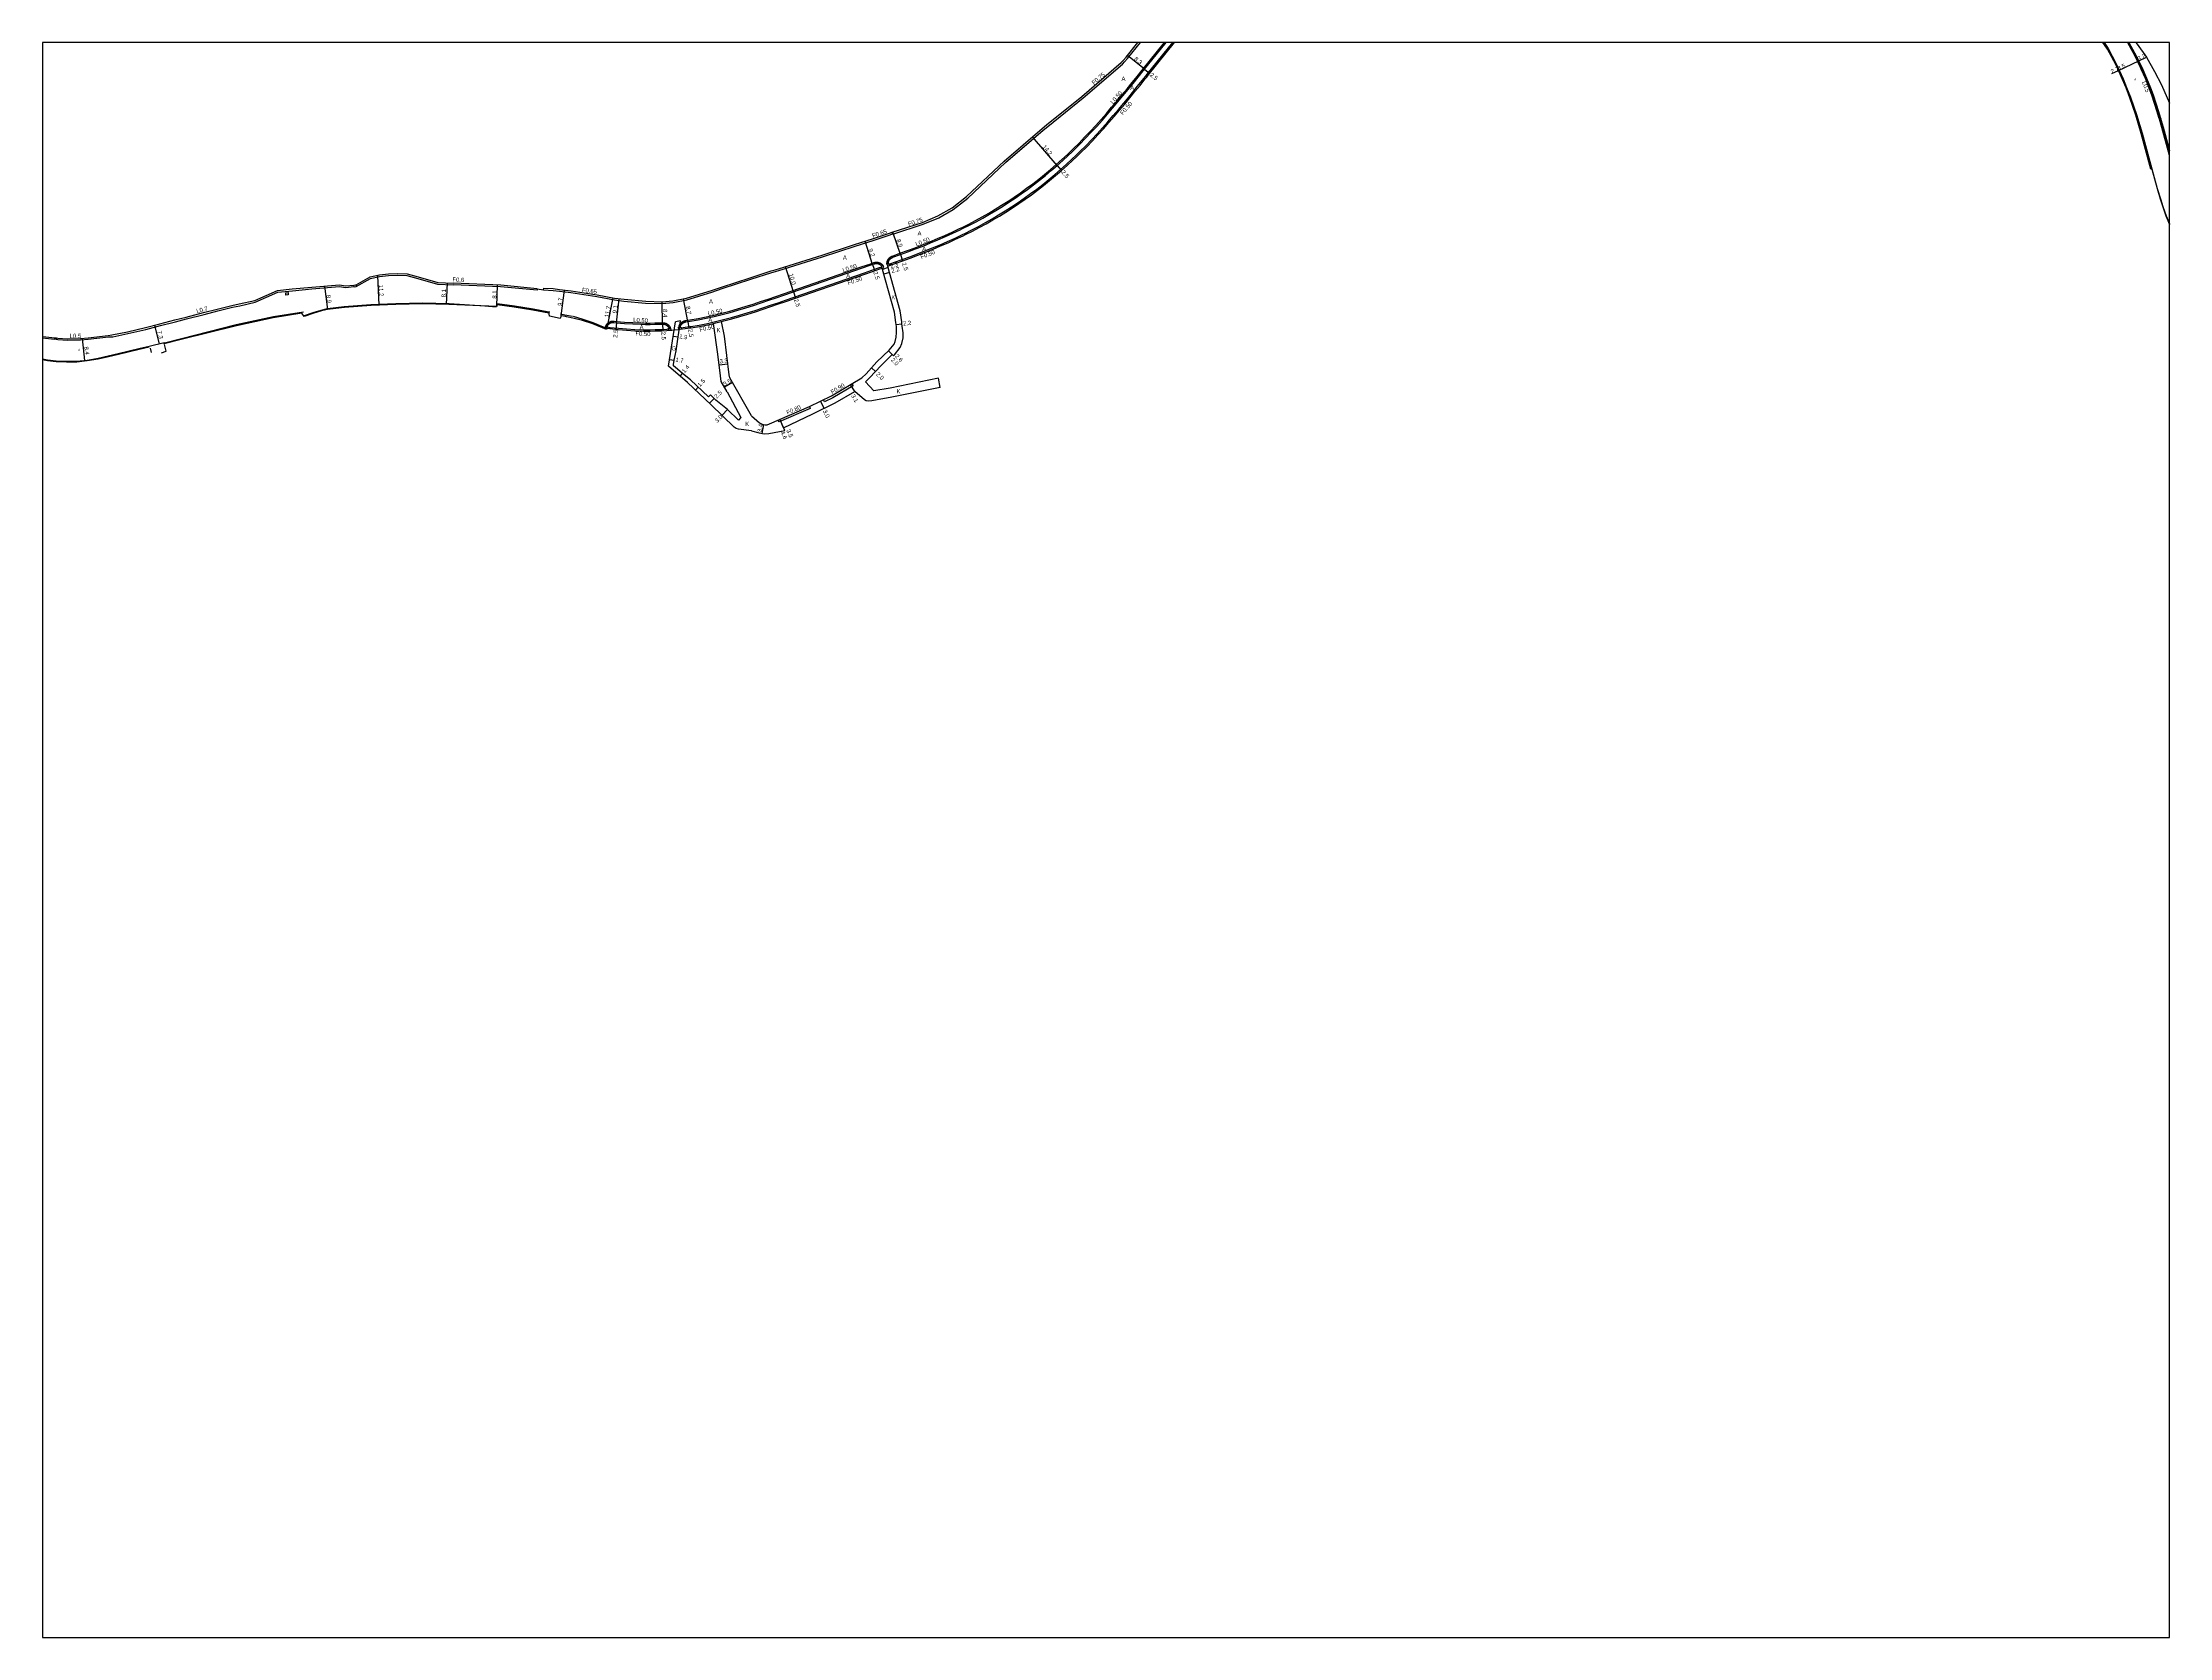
# Model space of a CAD drawing. Header units: metres. Extents: x -4000 to 0, y -102000 to -99000.
# Drawn here: x -2400 to -1600, y -99600 to -99000 of the extents above; entities that cross this region are included whole.
import ezdxf

# ---------------------------------------------------------------- set-up
doc = ezdxf.new("R2010")
doc.units = ezdxf.units.M
doc.header["$LTSCALE"] = 2.5
for name, color, linetype in [('側溝・桝', 7, 'Continuous'), ('図郭', 7, 'Continuous'), ('幅員', 7, 'Continuous'), ('歩道・分離帯・安全施設', 7, 'Continuous'), ('舗装', 7, 'Continuous'), ('道路', 7, 'Continuous')]:
    doc.layers.add(name, color=color, linetype=linetype)
doc.styles.get("Standard").update_dxf_attribs({"font": ''})
doc.styles.add('YOKO_DECO', font='')
doc.styles.get('Standard').set_extended_font_data('@MS PGothic')
doc.styles.get('YOKO_DECO').set_extended_font_data('MS PGothic')

msp = doc.modelspace()

# ---------------------------------------------------------------- linework, layer by layer
at = {"layer": '側溝・桝', "linetype": 'Continuous'}
for points in [[(-2082.39, -99083.39), (-2082.39, -99083.2), (-2082.39, -99083.15), (-2082.39, -99083.1), (-2082.39, -99083.05), (-2082.38, -99082.99), (-2082.38, -99082.94), (-2082.38, -99082.89), (-2082.37, -99082.84), (-2082.36, -99082.79), (-2082.36, -99082.73), (-2082.35, -99082.68), (-2082.34, -99082.63), (-2082.33, -99082.58), (-2082.32, -99082.53), (-2082.31, -99082.48), (-2082.29, -99082.43), (-2082.28, -99082.38), (-2082.27, -99082.33), (-2082.25, -99082.28), (-2082.24, -99082.23), (-2082.22, -99082.18), (-2082.2, -99082.13), (-2082.18, -99082.08), (-2082.16, -99082.03), (-2082.14, -99081.98), (-2082.12, -99081.93), (-2082.1, -99081.89), (-2082.08, -99081.84), (-2082.05, -99081.79), (-2082.03, -99081.75), (-2082, -99081.7), (-2081.98, -99081.65), (-2081.95, -99081.61), (-2081.92, -99081.57), (-2081.89, -99081.52), (-2081.86, -99081.48), (-2081.83, -99081.44), (-2081.8, -99081.39), (-2081.77, -99081.35), (-2081.74, -99081.31), (-2081.71, -99081.27), (-2081.67, -99081.23), (-2081.64, -99081.19), (-2081.6, -99081.15), (-2081.57, -99081.11), (-2081.53, -99081.07), (-2081.49, -99081.04), (-2081.46, -99081), (-2081.42, -99080.97), (-2081.38, -99080.93), (-2081.34, -99080.9), (-2081.3, -99080.86), (-2081.26, -99080.83), (-2081.22, -99080.8), (-2081.18, -99080.77), (-2081.13, -99080.73), (-2081.09, -99080.7), (-2081.05, -99080.68), (-2081, -99080.65), (-2080.96, -99080.62), (-2080.91, -99080.59), (-2080.87, -99080.57), (-2080.82, -99080.54), (-2080.78, -99080.52), (-2080.73, -99080.49), (-2080.68, -99080.47), (-2080.64, -99080.45), (-2080.59, -99080.43), (-2080.54, -99080.4), (-2080.49, -99080.39), (-2080.44, -99080.37), (-2080.4, -99080.35), (-2080.34, -99080.33), (-2077.5, -99079.3), (-2074.67, -99078.26), (-2071.84, -99077.18), (-2069.01, -99076.08), (-2066.2, -99074.95), (-2063.39, -99073.77), (-2060.6, -99072.56), (-2057.82, -99071.3), (-2055.06, -99069.99), (-2054.15, -99069.55), (-2051.61, -99068.27), (-2049.09, -99066.95), (-2046.59, -99065.58), (-2044.12, -99064.17), (-2041.68, -99062.72), (-2039.26, -99061.22), (-2036.86, -99059.68), (-2034.5, -99058.11), (-2032.16, -99056.49), (-2029.85, -99054.83), (-2027.57, -99053.12), (-2025.32, -99051.38), (-2023.1, -99049.61), (-2020.91, -99047.79), (-2018.75, -99045.93), (-2016.63, -99044.04), (-2014.54, -99042.11), (-2013.05, -99040.7), (-2012.32, -99039.99), (-2010.15, -99037.84), (-2008.03, -99035.65), (-2005.94, -99033.44), (-2003.88, -99031.2), (-2001.86, -99028.94), (-1999.86, -99026.65), (-1997.89, -99024.36), (-1995.94, -99022.04), (-1994.01, -99019.72), (-1992.1, -99017.39), (-1990.2, -99015.06), (-1988.31, -99012.72), (-1986.42, -99010.39), (-1978.03, -99000)], [(-2160.65, -99107.1), (-2160.6, -99106.91), (-2160.59, -99106.86), (-2160.58, -99106.81), (-2160.57, -99106.76), (-2160.55, -99106.71), (-2160.54, -99106.66), (-2160.52, -99106.61), (-2160.51, -99106.56), (-2160.49, -99106.51), (-2160.47, -99106.46), (-2160.45, -99106.41), (-2160.43, -99106.36), (-2160.41, -99106.31), (-2160.39, -99106.27), (-2160.36, -99106.22), (-2160.34, -99106.17), (-2160.32, -99106.13), (-2160.29, -99106.08), (-2160.27, -99106.04), (-2160.24, -99105.99), (-2160.21, -99105.95), (-2160.18, -99105.9), (-2160.15, -99105.86), (-2160.12, -99105.81), (-2160.09, -99105.77), (-2160.06, -99105.73), (-2160.03, -99105.69), (-2160, -99105.65), (-2159.96, -99105.61), (-2159.93, -99105.57), (-2159.9, -99105.53), (-2159.86, -99105.49), (-2159.82, -99105.45), (-2159.79, -99105.42), (-2159.75, -99105.38), (-2159.71, -99105.34), (-2159.67, -99105.31), (-2159.63, -99105.27), (-2159.59, -99105.24), (-2159.55, -99105.21), (-2159.51, -99105.17), (-2159.47, -99105.14), (-2159.43, -99105.11), (-2159.39, -99105.08), (-2159.34, -99105.05), (-2159.3, -99105.02), (-2159.25, -99104.99), (-2159.21, -99104.97), (-2159.16, -99104.94), (-2159.12, -99104.91), (-2159.07, -99104.89), (-2159.03, -99104.87), (-2158.98, -99104.84), (-2158.93, -99104.82), (-2158.88, -99104.8), (-2158.84, -99104.78), (-2158.79, -99104.76), (-2158.74, -99104.74), (-2158.69, -99104.72), (-2158.64, -99104.7), (-2158.59, -99104.69), (-2158.54, -99104.67), (-2158.49, -99104.66), (-2158.44, -99104.64), (-2158.39, -99104.63), (-2158.34, -99104.62), (-2158.29, -99104.61), (-2158.24, -99104.6), (-2158.18, -99104.59), (-2158.13, -99104.58), (-2158.09, -99104.57), (-2156.49, -99104.34), (-2153.45, -99103.83), (-2150.43, -99103.23), (-2147.43, -99102.56), (-2144.46, -99101.83), (-2141.5, -99101.04), (-2138.57, -99100.19), (-2135.66, -99099.31), (-2132.77, -99098.39), (-2129.9, -99097.45), (-2127.04, -99096.49), (-2124.19, -99095.51), (-2121.35, -99094.54), (-2091.7, -99084.3), (-2088.87, -99083.32), (-2087.32, -99082.78), (-2087.31, -99082.78), (-2087.26, -99082.76), (-2087.21, -99082.75), (-2087.16, -99082.73), (-2087.11, -99082.72), (-2087.06, -99082.71), (-2087.01, -99082.69), (-2086.96, -99082.68), (-2086.91, -99082.67), (-2086.85, -99082.66), (-2086.8, -99082.66), (-2086.75, -99082.65), (-2086.7, -99082.64), (-2086.65, -99082.63), (-2086.6, -99082.63), (-2086.54, -99082.63), (-2086.49, -99082.62), (-2086.44, -99082.62), (-2086.39, -99082.62), (-2086.33, -99082.62), (-2086.28, -99082.62), (-2086.23, -99082.62), (-2086.18, -99082.62), (-2086.12, -99082.63), (-2086.07, -99082.63), (-2086.02, -99082.64), (-2085.97, -99082.64), (-2085.92, -99082.65), (-2085.86, -99082.66), (-2085.81, -99082.67), (-2085.76, -99082.68), (-2085.71, -99082.69), (-2085.66, -99082.7), (-2085.61, -99082.71), (-2085.56, -99082.72), (-2085.51, -99082.74), (-2085.46, -99082.75), (-2085.41, -99082.77), (-2085.36, -99082.78), (-2085.31, -99082.8), (-2085.26, -99082.82), (-2085.21, -99082.84), (-2085.16, -99082.86), (-2085.11, -99082.88), (-2085.07, -99082.9), (-2085.02, -99082.93), (-2084.97, -99082.95), (-2084.93, -99082.97), (-2084.88, -99083), (-2084.83, -99083.02), (-2084.79, -99083.05), (-2084.75, -99083.08), (-2084.7, -99083.11), (-2084.66, -99083.14), (-2084.61, -99083.17), (-2084.57, -99083.2), (-2084.53, -99083.23), (-2084.49, -99083.26), (-2084.45, -99083.29), (-2084.41, -99083.33), (-2084.37, -99083.36), (-2084.33, -99083.39), (-2084.29, -99083.43), (-2084.25, -99083.47), (-2084.21, -99083.5), (-2084.18, -99083.54), (-2084.14, -99083.58), (-2084.11, -99083.62), (-2084.07, -99083.66), (-2084.04, -99083.7), (-2084, -99083.74), (-2083.87, -99083.91)], [(-2187.83, -99107.45), (-2188.32, -99107.38), (-2188.32, -99107.35), (-2188.31, -99107.3), (-2188.3, -99107.24), (-2188.29, -99107.19), (-2188.28, -99107.14), (-2188.27, -99107.09), (-2188.26, -99107.04), (-2188.24, -99106.99), (-2188.23, -99106.94), (-2188.21, -99106.89), (-2188.2, -99106.84), (-2188.18, -99106.79), (-2188.16, -99106.74), (-2188.15, -99106.69), (-2188.13, -99106.64), (-2188.11, -99106.59), (-2188.09, -99106.55), (-2188.06, -99106.5), (-2188.04, -99106.45), (-2188.02, -99106.4), (-2187.99, -99106.36), (-2187.97, -99106.31), (-2187.94, -99106.27), (-2187.92, -99106.22), (-2187.89, -99106.18), (-2187.86, -99106.13), (-2187.83, -99106.09), (-2187.8, -99106.05), (-2187.77, -99106), (-2187.74, -99105.96), (-2187.71, -99105.92), (-2187.68, -99105.88), (-2187.64, -99105.84), (-2187.61, -99105.8), (-2187.57, -99105.76), (-2187.54, -99105.72), (-2187.5, -99105.68), (-2187.46, -99105.64), (-2187.43, -99105.61), (-2187.39, -99105.57), (-2187.35, -99105.54), (-2187.31, -99105.5), (-2187.27, -99105.47), (-2187.23, -99105.44), (-2187.19, -99105.4), (-2187.15, -99105.37), (-2187.11, -99105.34), (-2187.06, -99105.31), (-2187.02, -99105.28), (-2186.98, -99105.25), (-2186.93, -99105.22), (-2186.89, -99105.2), (-2186.84, -99105.17), (-2186.8, -99105.14), (-2186.75, -99105.12), (-2186.7, -99105.09), (-2186.66, -99105.07), (-2186.61, -99105.05), (-2186.56, -99105.03), (-2186.51, -99105.01), (-2186.47, -99104.99), (-2186.42, -99104.97), (-2186.37, -99104.95), (-2186.32, -99104.93), (-2186.27, -99104.91), (-2186.22, -99104.9), (-2186.17, -99104.88), (-2186.12, -99104.87), (-2186.07, -99104.86), (-2186.02, -99104.85), (-2185.97, -99104.83), (-2185.91, -99104.82), (-2185.86, -99104.81), (-2185.81, -99104.81), (-2185.76, -99104.8), (-2185.71, -99104.79), (-2185.66, -99104.79), (-2185.6, -99104.78), (-2185.55, -99104.78), (-2185.5, -99104.77), (-2185.45, -99104.77), (-2185.39, -99104.77), (-2185.34, -99104.77), (-2185.29, -99104.77), (-2185.24, -99104.77), (-2185.19, -99104.77), (-2185.13, -99104.78), (-2185.08, -99104.78), (-2185.03, -99104.79), (-2184.11, -99104.89), (-2181.05, -99105.17), (-2177.98, -99105.37), (-2174.9, -99105.5), (-2173.25, -99105.53), (-2171.45, -99105.53), (-2169.66, -99105.5), (-2167.86, -99105.44), (-2166.84, -99105.4), (-2166.81, -99105.4), (-2166.76, -99105.39), (-2166.71, -99105.39), (-2166.65, -99105.39), (-2166.6, -99105.4), (-2166.55, -99105.4), (-2166.5, -99105.4), (-2166.44, -99105.4), (-2166.39, -99105.41), (-2166.34, -99105.41), (-2166.29, -99105.42), (-2166.24, -99105.43), (-2166.19, -99105.44), (-2166.13, -99105.45), (-2166.08, -99105.46), (-2166.03, -99105.47), (-2165.98, -99105.48), (-2165.93, -99105.49), (-2165.88, -99105.51), (-2165.83, -99105.52), (-2165.78, -99105.54), (-2165.73, -99105.55), (-2165.68, -99105.57), (-2165.63, -99105.59), (-2165.58, -99105.61), (-2165.53, -99105.63), (-2165.48, -99105.65), (-2165.44, -99105.67), (-2165.39, -99105.69), (-2165.34, -99105.71), (-2165.3, -99105.74), (-2165.25, -99105.76), (-2165.2, -99105.79), (-2165.16, -99105.82), (-2165.11, -99105.84), (-2165.07, -99105.87), (-2165.03, -99105.9), (-2164.98, -99105.93), (-2164.94, -99105.96), (-2164.9, -99105.99), (-2164.86, -99106.02), (-2164.82, -99106.05), (-2164.77, -99106.09), (-2164.73, -99106.12), (-2164.7, -99106.16), (-2164.66, -99106.19), (-2164.62, -99106.23), (-2164.58, -99106.26), (-2164.54, -99106.3), (-2164.51, -99106.34), (-2164.47, -99106.38), (-2164.44, -99106.42), (-2164.4, -99106.45), (-2164.37, -99106.5), (-2164.34, -99106.54), (-2164.31, -99106.58), (-2164.27, -99106.62), (-2164.24, -99106.66), (-2164.21, -99106.7), (-2164.18, -99106.75), (-2164.16, -99106.79), (-2164.13, -99106.84), (-2164.1, -99106.88), (-2164.08, -99106.93), (-2164.05, -99106.97), (-2164.03, -99107.02), (-2164, -99107.07), (-2163.98, -99107.11), (-2163.96, -99107.16), (-2163.94, -99107.21), (-2163.85, -99107.41)]]:
    msp.add_lwpolyline(points, dxfattribs=at)
at = {"layer": '側溝・桝'}
for points in [[(-2081.54, -99083.41), (-2079.5, -99082.68), (-2076.65, -99081.65), (-2073.79, -99080.6), (-2070.94, -99079.52), (-2068.09, -99078.41), (-2065.25, -99077.26), (-2062.41, -99076.07), (-2059.59, -99074.85), (-2056.77, -99073.57), (-2053.97, -99072.24), (-2053.05, -99071.79), (-2050.47, -99070.49), (-2047.91, -99069.15), (-2045.38, -99067.76), (-2042.87, -99066.33), (-2040.38, -99064.86), (-2037.93, -99063.34), (-2035.5, -99061.78), (-2033.09, -99060.17), (-2030.72, -99058.53), (-2028.37, -99056.84), (-2026.06, -99055.12), (-2023.77, -99053.35), (-2021.52, -99051.54), (-2019.3, -99049.7), (-2017.11, -99047.81), (-2014.95, -99045.89), (-2012.83, -99043.93), (-2011.32, -99042.5), (-2009.81, -99041.03), (-2007.63, -99038.83), (-2005.49, -99036.61), (-2003.38, -99034.36), (-2001.32, -99032.09), (-1999.28, -99029.8), (-1997.28, -99027.49), (-1995.3, -99025.17), (-1993.35, -99022.84), (-1991.42, -99020.51), (-1989.5, -99018.17), (-1987.6, -99015.82), (-1985.74, -99013.53), (-1985.05, -99012.67), (-1984.48, -99011.96), (-1974.82, -99000)], [(-2080.24, -99072.11), (-2068.78, -99068.35), (-2062.89, -99065.92), (-2057.46, -99062.81), (-2051.92, -99058.55), (-2037.85, -99045.19), (-2023.58, -99032.98), (-2021.85, -99031.57), (-2008.62, -99020.84), (-1993.79, -99008.11), (-1993.03, -99007.25), (-1991.87, -99006), (-1987.03, -99000)], [(-1610.85, -99009.42), (-1612.91, -99005.17), (-1615.69, -99000.15), (-1615.78, -99000)], [(-1603.95, -99028.18), (-1603.95, -99028.16), (-1604.6, -99026.09), (-1606.63, -99019.79), (-1607.58, -99017.22), (-1609.05, -99013.59), (-1610.59, -99010)], [(-1600, -99042.49), (-1602.82, -99032.01), (-1603.75, -99028.86)], [(-2211.54, -99092.99), (-2211.54, -99093.01), (-2207.97, -99093.24), (-2205.58, -99093.52), (-2201.24, -99094.09), (-2191.52, -99095.52), (-2184.91, -99096.83), (-2181.33, -99097.24), (-2173.16, -99098), (-2166.94, -99098.15), (-2162.84, -99097.83), (-2157.66, -99096.81), (-2148.23, -99093.85), (-2144.39, -99092.58), (-2133.59, -99089.08), (-2125.72, -99086.54), (-2124.26, -99086.08), (-2123.91, -99085.97), (-2123.05, -99085.71), (-2106.61, -99080.6), (-2094.35, -99076.63), (-2087.61, -99074.42), (-2081.22, -99072.32), (-2080.27, -99072.01)], [(-2281.99, -99091.81), (-2276.69, -99088.74), (-2273.22, -99088.05), (-2269.9, -99087.58), (-2266.43, -99087.46), (-2262.93, -99087.67), (-2258.85, -99088.71), (-2251.41, -99090.89), (-2245.53, -99091.14)], [(-2159.91, -99107.32), (-2158.34, -99107.13), (-2156.52, -99106.87), (-2156.12, -99106.81), (-2153, -99106.28), (-2149.91, -99105.68), (-2146.86, -99105), (-2143.83, -99104.25), (-2140.83, -99103.44), (-2137.87, -99102.59), (-2134.92, -99101.7), (-2132, -99100.77), (-2129.11, -99099.82), (-2126.23, -99098.86), (-2123.37, -99097.88), (-2120.53, -99096.9), (-2090.89, -99086.66), (-2088.05, -99085.68), (-2085.2, -99084.69), (-2084.52, -99084.46)], [(-2394.83, -99111.63), (-2394.29, -99111.69), (-2390.65, -99111.93), (-2385.69, -99111.9), (-2382.79, -99111.64), (-2375.16, -99110.67), (-2374.55, -99110.67), (-2373.61, -99110.66), (-2367.87, -99109.47), (-2361.12, -99107.91), (-2355.65, -99106.44), (-2350.04, -99105.04), (-2345.83, -99103.95), (-2339.25, -99102.27), (-2334.11, -99100.98), (-2328.61, -99099.61), (-2325.84, -99099.02), (-2319.98, -99097.68), (-2311.5, -99093.96), (-2306.01, -99093.38), (-2298.66, -99092.68), (-2288.28, -99091.72), (-2286.06, -99092.11), (-2282.84, -99091.75)], [(-2213.91, -99092.6), (-2213.97, -99093.2), (-2227.69, -99091.85), (-2245.53, -99091.14)], [(-2400, -99111.07), (-2399.99, -99111.07), (-2395.48, -99111.56)], [(-2187.72, -99106.99), (-2186.52, -99107.14), (-2183.42, -99107.47), (-2180.3, -99107.73), (-2177.17, -99107.92), (-2174.01, -99108.02), (-2173.28, -99108.03), (-2171.44, -99108.03), (-2169.6, -99108), (-2167.76, -99107.94), (-2167.04, -99107.91), (-2165.2, -99107.81), (-2164.53, -99107.76)], [(-2160, -99104.7), (-2161.98, -99105.08)], [(-2147.67, -99105.69), (-2146.74, -99105.48), (-2144.56, -99104.94)], [(-2095.58, -99128.38), (-2095.12, -99129.15), (-2102.77, -99133.67), (-2105.82, -99135.15), (-2106.21, -99134.34)], [(-2111.56, -99136.92), (-2111.25, -99137.65), (-2122.98, -99142.74), (-2123.3, -99142.01)]]:
    msp.add_lwpolyline(points, dxfattribs=at)
for points in [[(-1610.15, -99009.8), (-1610.59, -99010), (-1610.85, -99009.42), (-1610.41, -99009.22)], [(-1603.27, -99028.72), (-1603.75, -99028.86), (-1603.95, -99028.18), (-1603.47, -99028.04)], [(-2308.54, -99094.11), (-2307.62, -99094.04), (-2307.56, -99094.92), (-2308.47, -99094.99)], [(-2281.98, -99091.95), (-2282.8, -99092.04), (-2282.89, -99091.23), (-2282.07, -99091.14)], [(-2395.42, -99111.05), (-2394.77, -99111.12), (-2394.83, -99111.63), (-2395.48, -99111.56)]]:
    msp.add_lwpolyline(points, close=True, dxfattribs=at)
at = {"layer": '側溝・桝', "flags": 128}
msp.add_lwpolyline([(-2080.24, -99072.11), (-2080.47, -99071.39)], dxfattribs=at)
at = {"layer": '側溝・桝', "linetype": 'Continuous'}
for points in [[(-2084.24, -99084.89), (-2083.6, -99084.66), (-2083.87, -99083.91), (-2084.62, -99084.17), (-2084.36, -99084.93)], [(-2081.37, -99083.88), (-2081.64, -99083.12), (-2082.39, -99083.39), (-2082.12, -99084.15), (-2082.07, -99084.13)], [(-2164.5, -99108.26), (-2164.56, -99107.46), (-2163.76, -99107.4), (-2163.7, -99108.2)], [(-2160.65, -99107.91), (-2160.74, -99107.11), (-2159.94, -99107.02), (-2159.85, -99107.82)]]:
    msp.add_lwpolyline(points, close=True, dxfattribs=at)
at = {"layer": '図郭'}
msp.add_lwpolyline([(-2400, -99600), (-1600, -99600), (-1600, -99000), (-2400, -99000)], close=True, dxfattribs=at)
at = {"layer": '幅員', "flags": 128}
for points in [[(-1985.52, -99010.07), (-1991.94, -99004.88)], [(-1985.52, -99010.07), (-1983.57, -99011.64)], [(-2018.42, -99046.31), (-2027.68, -99035.5)], [(-2018.42, -99046.31), (-2016.79, -99048.2)], [(-2077.33, -99079.77), (-2080.12, -99071.28)], [(-2087.77, -99083.47), (-2090.63, -99074.73)], [(-2077.33, -99079.77), (-2076.48, -99082.13)], [(-2117.56, -99093.76), (-2120.51, -99084.24)], [(-2087.77, -99083.47), (-2086.95, -99085.83)], [(-2229.14, -99099.3), (-2228.82, -99091.21)], [(-2204.89, -99102.77), (-2203.63, -99093.12)], [(-2117.56, -99093.76), (-2116.74, -99096.12)], [(-2187.63, -99107.51), (-2185.36, -99096.08)], [(-2184.16, -99105.39), (-2183.14, -99096.38)], [(-2157.26, -99104.96), (-2158.94, -99096.4)], [(-2184.16, -99105.39), (-2184.42, -99107.87)], [(-2166.82, -99105.9), (-2166.68, -99108.39)], [(-2157.26, -99104.96), (-2156.91, -99107.43)]]:
    msp.add_lwpolyline(points, dxfattribs=at)
at = {"layer": '幅員'}
for points in [[(-1619.15, -99010.58), (-1611.55, -99006.88)], [(-1611.55, -99006.88), (-1608.67, -99005.45)], [(-1621.65, -99011.71), (-1619.15, -99010.58)], [(-2274.07, -99087.6), (-2273.54, -99098.79)], [(-2081.89, -99084.65), (-2084.08, -99085.37)], [(-2081.48, -99086.48), (-2083.6, -99087.08)], [(-2294, -99091.6), (-2292.83, -99100.46)], [(-2248.04, -99098.57), (-2247.69, -99090.45)], [(-2166.82, -99105.9), (-2166.96, -99097.5)], [(-2385.1, -99111.33), (-2384.19, -99119.67)], [(-2357.92, -99106.34), (-2356.14, -99113.44)], [(-2162.8, -99110.44), (-2160.92, -99110.73)], [(-2078.93, -99106.05), (-2076.74, -99105.83)], [(-2164.15, -99119.27), (-2162.47, -99119.53)], [(-2080.38, -99117.41), (-2081.76, -99115.97)], [(-2079.96, -99117.85), (-2081.76, -99115.97)], [(-2160.16, -99125.54), (-2159.25, -99124.47)], [(-2142.23, -99120.96), (-2145.51, -99121.34)], [(-2140.45, -99127.88), (-2143.49, -99129.62)], [(-2088.2, -99122.41), (-2086.73, -99123.75)], [(-2154.39, -99130.74), (-2153.35, -99129.65)], [(-2149.15, -99135.69), (-2147.43, -99133.88)], [(-2107.38, -99134.9), (-2106.07, -99137.6)], [(-2094.48, -99131.33), (-2096.06, -99128.66)], [(-2144.43, -99140.24), (-2142.35, -99138.08)], [(-2128.81, -99143.71), (-2129.39, -99147.06)], [(-2121.26, -99144.94), (-2122.65, -99141.73)], [(-2120.82, -99145.95), (-2122.65, -99141.73)]]:
    msp.add_lwpolyline(points, dxfattribs=at)
at = {"layer": '歩道・分離帯・安全施設', "linetype": 'Continuous'}
for points in [[(-2081.89, -99083.21), (-2081.89, -99083.2), (-2081.89, -99083.16), (-2081.89, -99083.11), (-2081.89, -99083.07), (-2081.89, -99083.02), (-2081.88, -99082.98), (-2081.88, -99082.94), (-2081.87, -99082.89), (-2081.87, -99082.85), (-2081.86, -99082.81), (-2081.86, -99082.76), (-2081.85, -99082.72), (-2081.84, -99082.68), (-2081.83, -99082.64), (-2081.82, -99082.59), (-2081.81, -99082.55), (-2081.8, -99082.51), (-2081.79, -99082.47), (-2081.77, -99082.43), (-2081.76, -99082.38), (-2081.75, -99082.34), (-2081.73, -99082.3), (-2081.72, -99082.26), (-2081.7, -99082.22), (-2081.68, -99082.18), (-2081.67, -99082.14), (-2081.65, -99082.1), (-2081.63, -99082.06), (-2081.61, -99082.02), (-2081.59, -99081.98), (-2081.57, -99081.95), (-2081.54, -99081.91), (-2081.52, -99081.87), (-2081.5, -99081.83), (-2081.48, -99081.8), (-2081.45, -99081.76), (-2081.43, -99081.73), (-2081.4, -99081.69), (-2081.37, -99081.66), (-2081.35, -99081.62), (-2081.32, -99081.59), (-2081.29, -99081.55), (-2081.26, -99081.52), (-2081.23, -99081.49), (-2081.2, -99081.46), (-2081.17, -99081.42), (-2081.14, -99081.39), (-2081.11, -99081.36), (-2081.08, -99081.33), (-2081.05, -99081.3), (-2081.01, -99081.28), (-2080.98, -99081.25), (-2080.95, -99081.22), (-2080.91, -99081.19), (-2080.88, -99081.17), (-2080.84, -99081.14), (-2080.81, -99081.12), (-2080.77, -99081.09), (-2080.73, -99081.07), (-2080.7, -99081.04), (-2080.66, -99081.02), (-2080.62, -99081), (-2080.58, -99080.98), (-2080.55, -99080.96), (-2080.51, -99080.94), (-2080.47, -99080.92), (-2080.43, -99080.9), (-2080.39, -99080.88), (-2080.35, -99080.87), (-2080.31, -99080.85), (-2080.27, -99080.83), (-2080.23, -99080.82), (-2080.17, -99080.8), (-2077.33, -99079.77), (-2074.49, -99078.73), (-2071.66, -99077.65), (-2068.83, -99076.55), (-2066.01, -99075.41), (-2063.2, -99074.23), (-2060.4, -99073.02), (-2057.61, -99071.76), (-2054.84, -99070.44), (-2053.93, -99070), (-2051.38, -99068.71), (-2048.85, -99067.39), (-2046.35, -99066.02), (-2043.87, -99064.6), (-2041.42, -99063.15), (-2038.99, -99061.65), (-2036.59, -99060.1), (-2034.22, -99058.52), (-2031.87, -99056.89), (-2029.55, -99055.23), (-2027.27, -99053.52), (-2025.01, -99051.78), (-2022.78, -99049.99), (-2020.59, -99048.17), (-2018.42, -99046.31), (-2016.29, -99044.41), (-2014.2, -99042.47), (-2012.7, -99041.06), (-2011.97, -99040.34), (-2009.8, -99038.19), (-2007.67, -99036), (-2005.57, -99033.78), (-2003.51, -99031.53), (-2001.48, -99029.27), (-1999.48, -99026.98), (-1997.51, -99024.68), (-1995.56, -99022.37), (-1993.63, -99020.04), (-1991.71, -99017.71), (-1989.81, -99015.37), (-1987.92, -99013.04), (-1986.03, -99010.7), (-1977.39, -99000)], [(-2160.12, -99107.04), (-2160.12, -99107.02), (-2160.11, -99106.97), (-2160.1, -99106.93), (-2160.09, -99106.89), (-2160.07, -99106.85), (-2160.06, -99106.8), (-2160.05, -99106.76), (-2160.03, -99106.72), (-2160.02, -99106.68), (-2160, -99106.64), (-2159.99, -99106.6), (-2159.97, -99106.56), (-2159.95, -99106.52), (-2159.93, -99106.48), (-2159.92, -99106.44), (-2159.9, -99106.4), (-2159.88, -99106.36), (-2159.86, -99106.32), (-2159.83, -99106.29), (-2159.81, -99106.25), (-2159.79, -99106.21), (-2159.77, -99106.17), (-2159.74, -99106.14), (-2159.72, -99106.1), (-2159.69, -99106.07), (-2159.66, -99106.03), (-2159.64, -99106), (-2159.61, -99105.96), (-2159.58, -99105.93), (-2159.55, -99105.9), (-2159.53, -99105.86), (-2159.5, -99105.83), (-2159.47, -99105.8), (-2159.43, -99105.77), (-2159.4, -99105.74), (-2159.37, -99105.71), (-2159.34, -99105.68), (-2159.31, -99105.65), (-2159.27, -99105.62), (-2159.24, -99105.6), (-2159.21, -99105.57), (-2159.17, -99105.54), (-2159.14, -99105.52), (-2159.1, -99105.49), (-2159.06, -99105.47), (-2159.03, -99105.44), (-2158.99, -99105.42), (-2158.95, -99105.4), (-2158.92, -99105.37), (-2158.88, -99105.35), (-2158.84, -99105.33), (-2158.8, -99105.31), (-2158.76, -99105.29), (-2158.72, -99105.27), (-2158.68, -99105.26), (-2158.64, -99105.24), (-2158.6, -99105.22), (-2158.56, -99105.21), (-2158.52, -99105.19), (-2158.48, -99105.18), (-2158.44, -99105.16), (-2158.4, -99105.15), (-2158.35, -99105.14), (-2158.31, -99105.13), (-2158.27, -99105.11), (-2158.23, -99105.1), (-2158.19, -99105.1), (-2158.14, -99105.09), (-2158.1, -99105.08), (-2158.06, -99105.07), (-2158.01, -99105.07), (-2156.42, -99104.83), (-2153.36, -99104.32), (-2150.33, -99103.72), (-2147.32, -99103.05), (-2144.33, -99102.31), (-2141.37, -99101.52), (-2138.43, -99100.67), (-2135.52, -99099.79), (-2132.62, -99098.87), (-2129.74, -99097.93), (-2126.87, -99096.96), (-2124.02, -99095.99), (-2121.18, -99095.01), (-2091.54, -99084.77), (-2088.7, -99083.79), (-2087.16, -99083.26), (-2087.15, -99083.25), (-2087.11, -99083.24), (-2087.07, -99083.23), (-2087.02, -99083.21), (-2086.98, -99083.2), (-2086.94, -99083.19), (-2086.9, -99083.18), (-2086.85, -99083.17), (-2086.81, -99083.16), (-2086.77, -99083.16), (-2086.73, -99083.15), (-2086.68, -99083.14), (-2086.64, -99083.14), (-2086.6, -99083.13), (-2086.55, -99083.13), (-2086.51, -99083.12), (-2086.47, -99083.12), (-2086.42, -99083.12), (-2086.38, -99083.12), (-2086.34, -99083.12), (-2086.29, -99083.12), (-2086.25, -99083.12), (-2086.2, -99083.12), (-2086.16, -99083.13), (-2086.12, -99083.13), (-2086.07, -99083.13), (-2086.03, -99083.14), (-2085.99, -99083.14), (-2085.94, -99083.15), (-2085.9, -99083.16), (-2085.86, -99083.17), (-2085.82, -99083.18), (-2085.77, -99083.18), (-2085.73, -99083.19), (-2085.69, -99083.21), (-2085.65, -99083.22), (-2085.6, -99083.23), (-2085.56, -99083.24), (-2085.52, -99083.26), (-2085.48, -99083.27), (-2085.44, -99083.29), (-2085.4, -99083.3), (-2085.36, -99083.32), (-2085.32, -99083.34), (-2085.28, -99083.36), (-2085.24, -99083.37), (-2085.2, -99083.39), (-2085.16, -99083.41), (-2085.12, -99083.44), (-2085.09, -99083.46), (-2085.05, -99083.48), (-2085.01, -99083.5), (-2084.97, -99083.53), (-2084.94, -99083.55), (-2084.9, -99083.57), (-2084.87, -99083.6), (-2084.83, -99083.63), (-2084.8, -99083.65), (-2084.76, -99083.68), (-2084.73, -99083.71), (-2084.7, -99083.74), (-2084.66, -99083.77), (-2084.63, -99083.79), (-2084.6, -99083.82), (-2084.57, -99083.86), (-2084.54, -99083.89), (-2084.51, -99083.92), (-2084.48, -99083.95), (-2084.45, -99083.98), (-2084.42, -99084.02), (-2084.39, -99084.05), (-2084.37, -99084.08)], [(-2228.99, -99098.2), (-2222.53, -99099.04), (-2215.51, -99100.12), (-2209.53, -99101.27), (-2209.23, -99101.33)], [(-2205.2, -99102.1), (-2203.61, -99102.4), (-2200.64, -99102.95)], [(-2200.39, -99103), (-2196.79, -99104.02), (-2193.01, -99105.3), (-2187.63, -99107.53)], [(-2187.83, -99107.45), (-2187.82, -99107.42), (-2187.82, -99107.37), (-2187.81, -99107.33), (-2187.8, -99107.29), (-2187.79, -99107.25), (-2187.78, -99107.2), (-2187.77, -99107.16), (-2187.76, -99107.12), (-2187.75, -99107.08), (-2187.74, -99107.03), (-2187.72, -99106.99), (-2187.71, -99106.95), (-2187.69, -99106.91), (-2187.68, -99106.87), (-2187.66, -99106.83), (-2187.65, -99106.79), (-2187.63, -99106.75), (-2187.61, -99106.71), (-2187.59, -99106.67), (-2187.57, -99106.63), (-2187.55, -99106.59), (-2187.53, -99106.55), (-2187.51, -99106.52), (-2187.49, -99106.48), (-2187.46, -99106.44), (-2187.44, -99106.4), (-2187.42, -99106.37), (-2187.39, -99106.33), (-2187.37, -99106.3), (-2187.34, -99106.26), (-2187.31, -99106.23), (-2187.29, -99106.19), (-2187.26, -99106.16), (-2187.23, -99106.13), (-2187.2, -99106.09), (-2187.17, -99106.06), (-2187.14, -99106.03), (-2187.11, -99106), (-2187.08, -99105.97), (-2187.05, -99105.94), (-2187.02, -99105.91), (-2186.98, -99105.88), (-2186.95, -99105.85), (-2186.92, -99105.82), (-2186.88, -99105.8), (-2186.85, -99105.77), (-2186.81, -99105.74), (-2186.78, -99105.72), (-2186.74, -99105.69), (-2186.71, -99105.67), (-2186.67, -99105.65), (-2186.63, -99105.62), (-2186.59, -99105.6), (-2186.56, -99105.58), (-2186.52, -99105.56), (-2186.48, -99105.54), (-2186.44, -99105.52), (-2186.4, -99105.5), (-2186.36, -99105.48), (-2186.32, -99105.47), (-2186.28, -99105.45), (-2186.24, -99105.43), (-2186.2, -99105.42), (-2186.16, -99105.4), (-2186.12, -99105.39), (-2186.07, -99105.38), (-2186.03, -99105.37), (-2185.99, -99105.35), (-2185.95, -99105.34), (-2185.91, -99105.33), (-2185.86, -99105.32), (-2185.82, -99105.31), (-2185.78, -99105.31), (-2185.73, -99105.3), (-2185.69, -99105.29), (-2185.65, -99105.29), (-2185.6, -99105.28), (-2185.56, -99105.28), (-2185.52, -99105.28), (-2185.47, -99105.27), (-2185.43, -99105.27), (-2185.39, -99105.27), (-2185.34, -99105.27), (-2185.3, -99105.27), (-2185.26, -99105.27), (-2185.21, -99105.27), (-2185.17, -99105.28), (-2185.12, -99105.28), (-2185.08, -99105.28), (-2184.16, -99105.39), (-2181.09, -99105.67), (-2178.01, -99105.87), (-2174.92, -99106), (-2173.26, -99106.03), (-2171.45, -99106.03), (-2169.64, -99106), (-2167.84, -99105.94), (-2166.82, -99105.9), (-2166.79, -99105.9), (-2166.75, -99105.89), (-2166.7, -99105.89), (-2166.66, -99105.89), (-2166.62, -99105.89), (-2166.57, -99105.9), (-2166.53, -99105.9), (-2166.49, -99105.9), (-2166.44, -99105.91), (-2166.4, -99105.91), (-2166.36, -99105.92), (-2166.31, -99105.92), (-2166.27, -99105.93), (-2166.23, -99105.94), (-2166.18, -99105.95), (-2166.14, -99105.96), (-2166.1, -99105.97), (-2166.06, -99105.98), (-2166.01, -99105.99), (-2165.97, -99106), (-2165.93, -99106.01), (-2165.89, -99106.03), (-2165.85, -99106.04), (-2165.81, -99106.06), (-2165.77, -99106.07), (-2165.73, -99106.09), (-2165.69, -99106.11), (-2165.65, -99106.12), (-2165.61, -99106.14), (-2165.57, -99106.16), (-2165.53, -99106.18), (-2165.49, -99106.2), (-2165.45, -99106.22), (-2165.41, -99106.24), (-2165.38, -99106.27), (-2165.34, -99106.29), (-2165.3, -99106.31), (-2165.27, -99106.34), (-2165.23, -99106.36), (-2165.2, -99106.39), (-2165.16, -99106.42), (-2165.13, -99106.44), (-2165.09, -99106.47), (-2165.06, -99106.5), (-2165.03, -99106.53), (-2165, -99106.56), (-2164.96, -99106.59), (-2164.93, -99106.62), (-2164.9, -99106.65), (-2164.87, -99106.68), (-2164.84, -99106.71), (-2164.81, -99106.75), (-2164.78, -99106.78), (-2164.76, -99106.81), (-2164.73, -99106.85), (-2164.7, -99106.88), (-2164.68, -99106.92), (-2164.65, -99106.95), (-2164.63, -99106.99), (-2164.6, -99107.02), (-2164.58, -99107.06), (-2164.56, -99107.1), (-2164.53, -99107.13), (-2164.51, -99107.17), (-2164.49, -99107.21), (-2164.47, -99107.25), (-2164.45, -99107.29), (-2164.43, -99107.33), (-2164.41, -99107.37), (-2164.4, -99107.41), (-2164.38, -99107.45)]]:
    msp.add_lwpolyline(points, dxfattribs=at)
at = {"layer": '歩道・分離帯・安全施設'}
for points in [[(-1624.57, -99000), (-1623.07, -99002.29), (-1621.52, -99005.07), (-1619.75, -99008.54), (-1617.41, -99013.63), (-1616.11, -99016.88), (-1614.67, -99020.51), (-1612.4, -99027.13), (-1610.28, -99034.11), (-1607.74, -99043.34), (-1604.68, -99054.96), (-1603.49, -99058.86), (-1602.53, -99061.76), (-1601.32, -99065.18), (-1600, -99068.48)], [(-1600, -99040.6), (-1602.35, -99031.87), (-1603.48, -99028.02), (-1604.13, -99025.94), (-1606.17, -99019.62), (-1607.12, -99017.04), (-1608.59, -99013.4), (-1610.41, -99009.22), (-1612.48, -99004.97), (-1615.22, -99000)], [(-1600, -99040.6), (-1602.35, -99031.87), (-1603.48, -99028.02), (-1604.13, -99025.94), (-1606.17, -99019.62), (-1607.12, -99017.04), (-1608.59, -99013.4), (-1610.41, -99009.22), (-1612.48, -99004.97), (-1615.22, -99000)], [(-1615.22, -99000), (-1612.48, -99004.97), (-1610.41, -99009.22), (-1608.59, -99013.4), (-1607.12, -99017.04), (-1606.17, -99019.62), (-1604.13, -99025.94), (-1603.48, -99028.02), (-1602.35, -99031.87), (-1600, -99040.6)], [(-2354.08, -99112.95), (-2347.68, -99111.33), (-2327.22, -99106.1), (-2313.11, -99103.12), (-2301.87, -99101.31)], [(-2301.43, -99102.71), (-2298.21, -99101.56), (-2295.26, -99100.63), (-2292.78, -99100.11), (-2286.61, -99099.33), (-2276.47, -99098.59), (-2267.08, -99098.17), (-2257, -99097.96), (-2247.1, -99098.19), (-2233.68, -99099.09), (-2229.37, -99099.48)], [(-2400, -99119.2), (-2398.15, -99119.56), (-2394.91, -99119.94), (-2390.98, -99120.12), (-2387.11, -99120.09), (-2383.24, -99119.66), (-2379.03, -99118.99), (-2375.2, -99118.07), (-2371.41, -99117.18), (-2363.7, -99115.38), (-2359.93, -99114.47)], [(-2359.46, -99114.93), (-2359.11, -99116.61)], [(-2355.29, -99116.79), (-2353.54, -99116.16), (-2354.18, -99113.55)]]:
    msp.add_lwpolyline(points, dxfattribs=at)
at = {"layer": '歩道・分離帯・安全施設', "linetype": 'Continuous', "flags": 128}
msp.add_lwpolyline([(-2187.83, -99107.45), (-2187.63, -99107.51)], dxfattribs=at)
at = {"layer": '舗装'}
msp.add_lwpolyline([(-2154.39, -99130.74), (-2153.35, -99129.65)], dxfattribs=at)
at = {"layer": '道路'}
for points in [[(-2211.5, -99092.36), (-2207.91, -99092.59), (-2205.5, -99092.88), (-2201.15, -99093.45), (-2191.41, -99094.88), (-2184.81, -99096.19), (-2181.27, -99096.59), (-2173.13, -99097.35), (-2166.96, -99097.5), (-2162.91, -99097.18), (-2157.82, -99096.18), (-2148.43, -99093.23), (-2144.59, -99091.97), (-2133.79, -99088.46), (-2125.91, -99085.92), (-2124.45, -99085.46), (-2124.1, -99085.35), (-2123.24, -99085.09), (-2106.81, -99079.98), (-2094.55, -99076.01), (-2087.81, -99073.8), (-2081.42, -99071.71), (-2080.47, -99071.39), (-2069.04, -99067.65), (-2063.22, -99065.25), (-2057.88, -99062.19), (-2052.41, -99057.98), (-2038.35, -99044.64), (-2024.06, -99032.4), (-2022.32, -99030.99), (-2009.1, -99020.26), (-1994.32, -99007.57), (-1993.59, -99006.75), (-1992.44, -99005.51), (-1987.99, -99000)], [(-2082.07, -99084.13), (-2079.33, -99083.15), (-2076.47, -99082.12), (-2073.62, -99081.07), (-2070.76, -99079.98), (-2067.91, -99078.87), (-2065.06, -99077.72), (-2062.22, -99076.53), (-2059.38, -99075.3), (-2056.56, -99074.02), (-2053.76, -99072.7), (-2052.83, -99072.24), (-2050.24, -99070.94), (-2047.67, -99069.59), (-2045.13, -99068.2), (-2042.61, -99066.76), (-2040.12, -99065.28), (-2037.66, -99063.76), (-2035.22, -99062.2), (-2032.81, -99060.59), (-2030.43, -99058.94), (-2028.08, -99057.25), (-2025.75, -99055.52), (-2023.46, -99053.74), (-2021.2, -99051.93), (-2018.97, -99050.08), (-2016.78, -99048.19), (-2014.61, -99046.26), (-2012.49, -99044.3), (-2010.97, -99042.86), (-2009.46, -99041.38), (-2007.27, -99039.18), (-2005.12, -99036.95), (-2003.02, -99034.7), (-2000.95, -99032.42), (-1998.91, -99030.13), (-1996.9, -99027.82), (-1994.92, -99025.49), (-1992.97, -99023.16), (-1991.03, -99020.82), (-1989.12, -99018.48), (-1987.21, -99016.14), (-1985.35, -99013.84), (-1984.66, -99012.99), (-1984.09, -99012.27), (-1974.18, -99000)], [(-1606.61, -99047.59), (-1607.02, -99047.7), (-1610.6, -99034.23), (-1612.69, -99027.32), (-1614.92, -99020.8), (-1616.33, -99017.1), (-1617.67, -99013.87), (-1619.96, -99008.79), (-1621.82, -99005.2), (-1623.34, -99002.51), (-1625.01, -99000)], [(-1612.62, -99000), (-1612.18, -99000.58), (-1608.67, -99005.45), (-1605.58, -99010.85), (-1603, -99015.95), (-1600, -99022.86)], [(-1606.61, -99047.59), (-1604.64, -99054.95), (-1603.42, -99058.86), (-1602.46, -99061.72), (-1601.19, -99065.14), (-1600, -99068.13)], [(-2400, -99110.54), (-2399.9, -99110.56), (-2394.25, -99111.18), (-2390.64, -99111.41), (-2385.72, -99111.38), (-2382.84, -99111.12), (-2375.36, -99110.19), (-2373.9, -99110.02), (-2368.02, -99108.8), (-2361.29, -99107.24), (-2355.82, -99105.77), (-2350.21, -99104.38), (-2346, -99103.28), (-2339.41, -99101.6), (-2334.28, -99100.32), (-2328.76, -99098.94), (-2325.99, -99098.35), (-2320.2, -99097.03), (-2311.68, -99093.29), (-2306.08, -99092.69), (-2298.72, -99092), (-2288.32, -99091.11), (-2286.02, -99091.51), (-2282.89, -99091.23), (-2282.26, -99091.16), (-2282.07, -99091.14), (-2276.8, -99088.13), (-2273.3, -99087.45), (-2269.92, -99087.02), (-2266.43, -99086.89), (-2262.85, -99087.05), (-2258.7, -99088.11), (-2251.31, -99090.29), (-2245.5, -99090.54)], [(-2144.56, -99104.94), (-2143.71, -99104.73), (-2140.7, -99103.93), (-2137.72, -99103.07), (-2134.77, -99102.18), (-2131.85, -99101.25), (-2128.95, -99100.3), (-2126.07, -99099.33), (-2123.21, -99098.35), (-2120.37, -99097.37), (-2090.72, -99087.14), (-2087.88, -99086.15), (-2085.04, -99085.17), (-2084.24, -99084.89)], [(-2133.29, -99140.4), (-2130.3, -99143.02), (-2129.27, -99143.63), (-2128.35, -99143.8), (-2127.49, -99143.76), (-2126.59, -99143.43), (-2111.56, -99136.92), (-2103.19, -99132.88), (-2091.87, -99126.18), (-2090.23, -99124.63), (-2086.17, -99120.18), (-2081.52, -99115.73), (-2079.68, -99113.46), (-2079.31, -99112.45), (-2078.92, -99110.79), (-2078.86, -99109.04), (-2078.86, -99106.81), (-2079.01, -99105.3), (-2079.57, -99101.38), (-2084.08, -99085.37), (-2084.24, -99084.89)], [(-2090.49, -99127.63), (-2088.8, -99126.03), (-2084.74, -99121.58), (-2080.38, -99117.41), (-2079.96, -99117.85), (-2079.6, -99117.5), (-2077.4, -99114.76), (-2076.81, -99113.2), (-2076.33, -99111.14), (-2076.34, -99109.25), (-2076.66, -99106.7), (-2076.74, -99105.83), (-2076.82, -99105.03), (-2077.41, -99100.92), (-2081.48, -99086.48), (-2081.89, -99084.65), (-2082.07, -99084.13)], [(-2213.91, -99092.6), (-2227.65, -99091.25)], [(-2211.54, -99092.99), (-2211.5, -99092.36)], [(-2247.21, -99098.59), (-2256.98, -99098.35), (-2267.16, -99098.49), (-2276.45, -99098.93), (-2286.43, -99099.7), (-2292.83, -99100.46), (-2295.05, -99100.93), (-2298.33, -99101.96), (-2301.54, -99103.12), (-2302.5, -99101.78), (-2313.24, -99103.51), (-2327.04, -99106.52), (-2347.8, -99111.77), (-2354.21, -99113.39)], [(-2229.14, -99099.3), (-2247.21, -99098.59)], [(-2229.06, -99098.59), (-2229.14, -99099.3)], [(-2229.06, -99098.59), (-2222.59, -99099.44)], [(-2222.59, -99099.44), (-2215.58, -99100.51)], [(-2215.58, -99100.51), (-2209.6, -99101.67)], [(-2209.36, -99102.92), (-2209.42, -99102.11), (-2209.56, -99101.67)], [(-2205.3, -99103.84), (-2209.36, -99102.92)], [(-2204.89, -99102.77), (-2204.9, -99102.78), (-2205.3, -99103.84)], [(-2187.63, -99107.51), (-2187.83, -99108), (-2193.03, -99105.82), (-2196.86, -99104.52), (-2200.5, -99103.66), (-2202.93, -99103.17), (-2203.34, -99103.08), (-2204.89, -99102.77)], [(-2187.63, -99107.51), (-2186.57, -99107.64), (-2183.47, -99107.97), (-2180.34, -99108.23), (-2177.19, -99108.42), (-2174.02, -99108.52), (-2173.28, -99108.53), (-2171.43, -99108.53), (-2169.58, -99108.5), (-2167.74, -99108.44), (-2167.01, -99108.41), (-2165.17, -99108.3), (-2163.32, -99108.17), (-2162.42, -99108.09), (-2160.58, -99107.9), (-2160.11, -99107.85), (-2158.28, -99107.62), (-2156.45, -99107.37), (-2156.04, -99107.3), (-2152.91, -99106.78), (-2149.81, -99106.17), (-2147.67, -99105.69)], [(-2133.39, -99146.02), (-2138.19, -99145.4), (-2139.15, -99145.18), (-2139.87, -99144.64), (-2148.48, -99136.32), (-2157.37, -99127.92), (-2164.54, -99121.8), (-2161.98, -99105.08)], [(-2148.8, -99132.58), (-2149.49, -99133.31), (-2156.34, -99126.83), (-2159.25, -99124.47), (-2162.05, -99122.09), (-2162.51, -99121.7), (-2162.62, -99121.58), (-2162.69, -99121.44), (-2162.72, -99121.29), (-2162.72, -99121.12), (-2162.47, -99119.53), (-2161.72, -99115.92), (-2160, -99104.7)], [(-2147.5, -99106.57), (-2147.67, -99105.69)], [(-2145.04, -99125.42), (-2145.98, -99117.26), (-2147.5, -99106.57)], [(-2133.29, -99140.4), (-2141.45, -99126.14), (-2141.76, -99125.04), (-2143.44, -99110.47), (-2144.56, -99104.94)], [(-2354.21, -99113.39), (-2354.29, -99112.97), (-2359.91, -99114.38), (-2363.79, -99115.29), (-2371.5, -99117.09), (-2375.28, -99117.98), (-2379.04, -99118.9), (-2383.26, -99119.56), (-2387.13, -99119.99), (-2390.99, -99120.04), (-2394.91, -99119.9), (-2398.13, -99119.5), (-2400, -99119.13)], [(-2142.49, -99131.36), (-2144.7, -99127.5), (-2145.04, -99125.42)], [(-2063.05, -99126.32), (-2081.18, -99129.97), (-2087.35, -99131.09), (-2090.49, -99127.63)], [(-2062.35, -99129.79), (-2063.05, -99126.32)], [(-2142.35, -99138.08), (-2146.76, -99134.51), (-2148.8, -99132.58)], [(-2142.49, -99131.36), (-2137.35, -99141.07), (-2138.29, -99142), (-2142.35, -99138.08)], [(-2110.26, -99139.62), (-2101.89, -99135.58)], [(-2101.89, -99135.58), (-2094.48, -99131.33)], [(-2062.35, -99129.79), (-2080.51, -99133.44), (-2088.08, -99134.82), (-2089.19, -99134.91), (-2090.16, -99134.81), (-2090.88, -99134.38), (-2094.48, -99131.33)], [(-2126.82, -99147.13), (-2120.82, -99145.95), (-2121.26, -99144.94), (-2110.26, -99139.62)], [(-2133.39, -99146.02), (-2130.47, -99146.88), (-2128.57, -99147.21), (-2126.82, -99147.13)]]:
    msp.add_lwpolyline(points, dxfattribs=at)
at = {"layer": '道路', "flags": 128}
for points in [[(-2227.65, -99091.25), (-2245.5, -99090.54)], [(-2213.91, -99092.6), (-2211.54, -99092.99)]]:
    msp.add_lwpolyline(points, dxfattribs=at)

# ---------------------------------------------------------------- texts
at = {"layer": '側溝・桝'}
for s, rotation, p in [('F0.75', 40.64117, (-2004.52, -99016.01)), ('L0.5', 292, (-1610.38, -99014.93)), ('L0.50', 49.87134, (-1997.31, -99023.28)), ('F0.50', 49.56409, (-1993.67, -99027.38)), ('F0.65', 18.1583, (-2087.65, -99073.48)), ('F0.75', 18.1583, (-2074.17, -99069.06)), ('L0.50', 21.31761, (-2071.28, -99076.7)), ('F0.50', 21.31761, (-2069.43, -99081.45)), ('L0.50', 19.04805, (-2098.79, -99086.48)), ('F0.6', 358, (-2245.83, -99089.96)), ('F0.65', 351.63614, (-2197.18, -99093.78)), ('F0.50', 19.04805, (-2096.91, -99091.23)), ('L0.7', 14, (-2341.93, -99101.8)), ('L0.50', 357.68171, (-2177.85, -99105.13)), ('L0.50', 12.57807, (-2149.54, -99102.78)), ('F0.50', 358.16401, (-2177, -99110.27)), ('F0.50', 12.57785, (-2152.72, -99108.78)), ('F0.90', 30.60087, (-2102.96, -99132.31)), ('F0.80', 23.43886, (-2119.78, -99140.01))]:
    msp.add_text(s, height=1.6, rotation=rotation, dxfattribs=at).set_placement(p)
msp.add_text('L0.5', height=1.6, dxfattribs=at).set_placement((-2389.81, -99111.15))
at = {"layer": '幅員'}
for s, rotation, p in [('8.3', 321.07863, (-1989.57, -99006.47)), ('8.5', 26, (-1619.15, -99010.58)), ('3.2', 26, (-1611.55, -99006.88)), ('2.5', 321.07863, (-1983.69, -99012.44)), ('2.7', 24, (-1621.65, -99011.71)), ('14.2', 310.5663, (-2024.03, -99039.37)), ('2.5', 310.70955, (-2016.91, -99048.87)), ('9.2', 288.15454, (-2089.36, -99077.81)), ('8.9', 288.1583, (-2078.89, -99074.23)), ('10.0', 287.26508, (-2119.34, -99087.19)), ('2.5', 289.14205, (-2087.56, -99086.44)), ('2.3', 18.24989, (-2080.9, -99085.02)), ('2.2', 15.73144, (-2080.46, -99086.72)), ('2.5', 289.86725, (-2076.84, -99083.1)), ('8.9', 278, (-2293.28, -99095.03)), ('11.2', 273, (-2273.54, -99091.18)), ('8.1', 88, (-2248.38, -99095.87)), ('8.1', 87.7116, (-2229.28, -99096.37)), ('9.7', 82.52711, (-2204.67, -99099.16)), ('11.7', 78.74275, (-2187.09, -99103.5)), ('9.1', 83.57085, (-2184.02, -99101.97)), ('8.4', 270.952, (-2166.66, -99100.3)), ('8.7', 281.15534, (-2158.1, -99099.38)), ('2.5', 289.04805, (-2117.42, -99096.73)), ('7.3', 284, (-2356.89, -99108.67)), ('2.5', 83.96654, (-2183.84, -99111.14)), ('2.5', 273.26927, (-2167.27, -99108.85)), ('1.9', 351.29104, (-2160.62, -99111.22)), ('2.5', 278.01053, (-2157.15, -99107.9)), ('2.2', 5.69125, (-2076.26, -99106.5)), ('8.4', 276, (-2384.29, -99114.44)), ('1.7', 351.29104, (-2162.07, -99120.03)), ('3.3', 6.5615, (-2145.24, -99120.74)), ('2.0', 313.6942, (-2081.05, -99119.49)), ('2.6', 313.6942, (-2079.49, -99118.11)), ('1.4', 49.52853, (-2158.5, -99124.5)), ('1.5', 46.59703, (-2152.7, -99129.63)), ('3.5', 29.77385, (-2143.49, -99129.33)), ('2.0', 317.61296, (-2086.62, -99125.03)), ('2.5', 46.59703, (-2146.36, -99134.03)), ('3.1', 300.60087, (-2095.94, -99132.92)), ('3.0', 45.98134, (-2146.18, -99143.16)), ('3.4', 80.06317, (-2129.57, -99146.68)), ('3.0', 295.75995, (-2106.58, -99138.61)), ('4.6', 293.43886, (-2122.48, -99146.6)), ('3.5', 293.43886, (-2120.26, -99145.94))]:
    msp.add_text(s, height=1.6, rotation=rotation, dxfattribs=at).set_placement(p)
at = {"layer": '舗装'}
for s, p in [('A', (-1994.16, -99014.41)), ('A', (-1990.89, -99017.83)), ('A', (-2070.88, -99072.57)), ('A', (-2069.11, -99078.39)), ('A', (-2098.97, -99081.7)), ('A', (-2097.73, -99088.53)), ('K', (-2080.72, -99096.64)), ('A', (-2149.57, -99105.13)), ('A', (-2149.31, -99098.19)), ('A', (-2175.42, -99107.89)), ('K', (-2146.48, -99108.99)), ('G', (-2163.43, -99115.83)), ('K', (-2078.8, -99131.99)), ('K', (-2135.7, -99144.27))]:
    msp.add_text(s, height=1.6, dxfattribs=at).set_placement(p)
at = {"layer": '舗装', "style": 'YOKO_DECO'}
for p in [(-1613.22, -99014.26, 88.31), (-2386.6, -99115.96, 109.01)]:
    msp.add_text('A', height=0.75, dxfattribs=at).set_placement(p)

doc.saveas('drawing.dxf')
